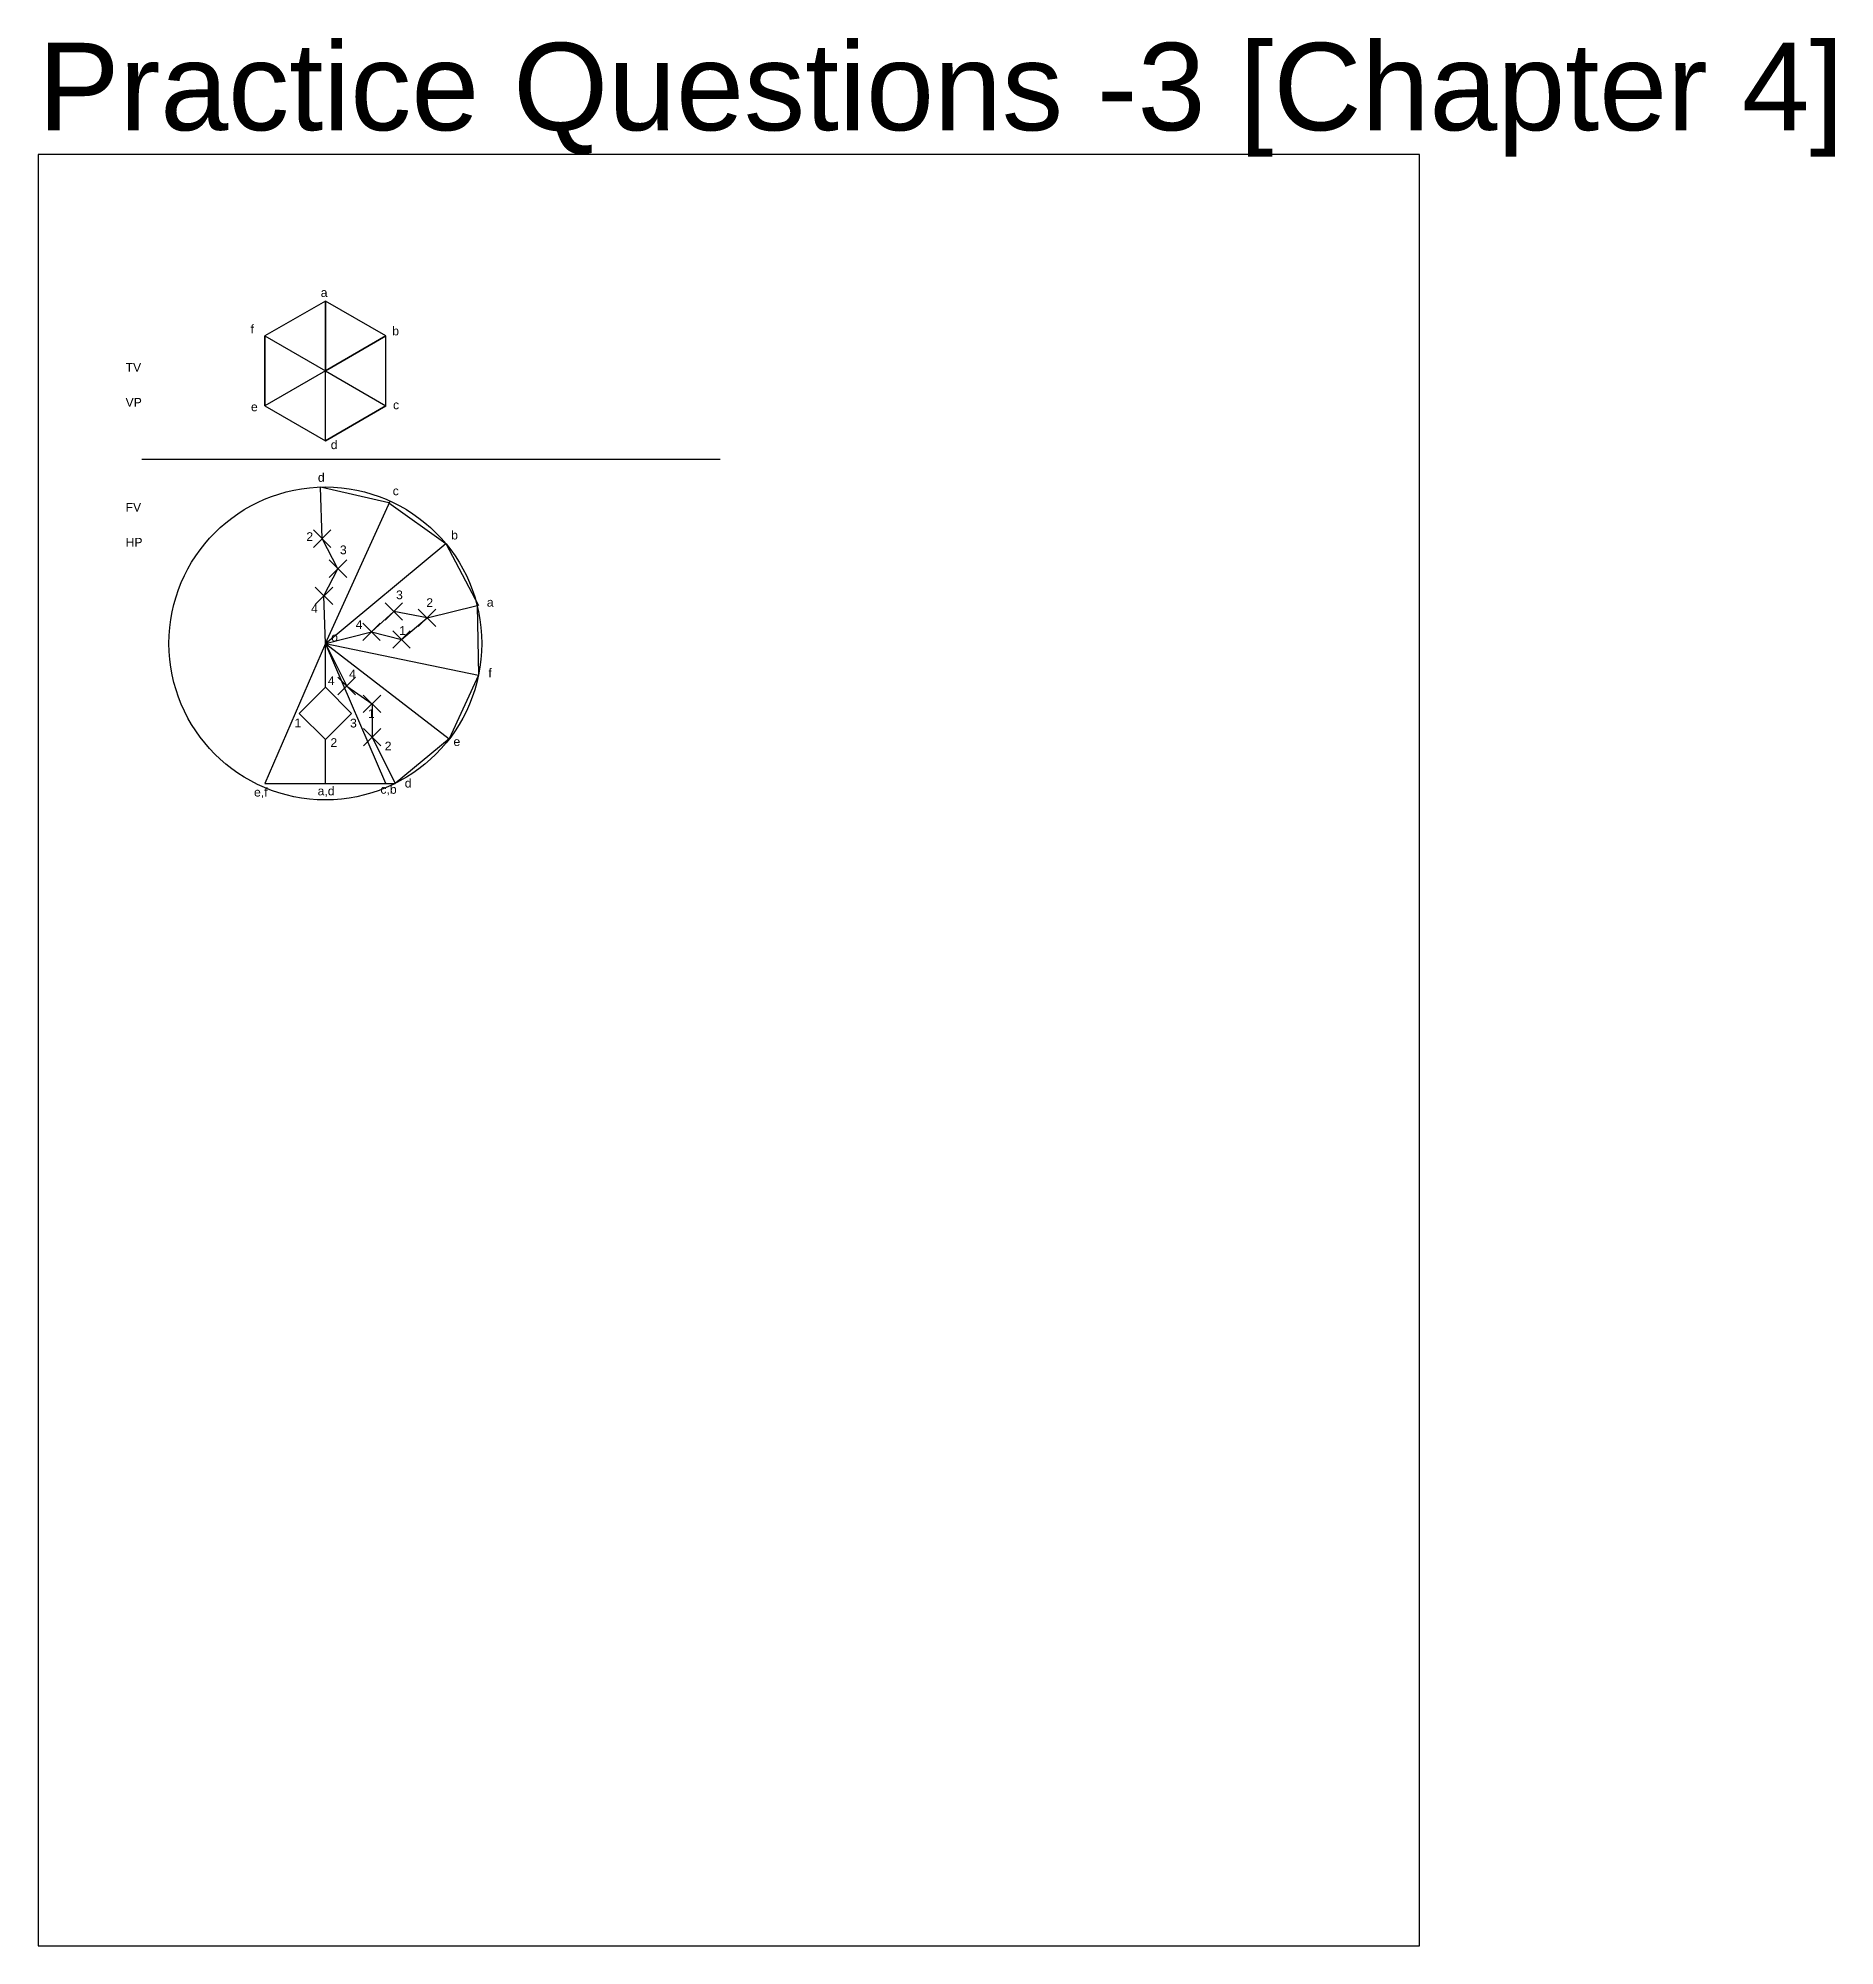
# Model space of a CAD drawing. Header units: millimetres. Extents: x -1114 to 4338, y -624 to 597.
# Drawn here: x 3310 to 4338, y -620 to 471 of the extents above; entities that cross this region are included whole.
import ezdxf

# ---------------------------------------------------------------- set-up
doc = ezdxf.new("R2010")
doc.units = ezdxf.units.MM
doc.header["$PDMODE"] = 3
doc.header["$PDSIZE"] = 5
doc.styles.get("Standard").update_dxf_attribs({"font": 'arial.ttf'})

msp = doc.modelspace()

# ---------------------------------------------------------------- texts
at = {"color": 1, "lineweight": 30}
msp.add_text('Practice Questions -3 [Chapter 4]', height=50, dxfattribs=at).set_placement((3310, 418.045))
for s, p in [('a', (3471.612, 322.756)), ('f', (3431.478, 301.882)), ('b', (3512.526, 300.799)), ('TV', (3360, 280)), ('VP', (3360, 260)), ('c', (3512.987, 258.551)), ('e', (3431.706, 257.411)), ('d', (3477.369, 235.745)), ('d', (3469.99, 217.071)), ('c', (3512.788, 209.367)), ('FV', (3360, 200)), ('2', (3463.38, 183.216)), ('b', (3546.208, 184.084)), ('HP', (3360, 180)), ('3', (3482.585, 175.635)), ('3', (3514.705, 149.906)), ('4', (3466.083, 142.161)), ('2', (3532, 145.464)), ('a', (3566.628, 145.684)), ('4', (3491.603, 132.932)), ('1', (3516.515, 129.546)), ('o', (3477.592, 125.824)), ('4', (3487.8, 104.607)), ('f', (3567.516, 105.328)), ('4', (3475.693, 100.801)), ('1', (3456.639, 76.721)), ('3', (3488.373, 76.591)), ('1', (3498.602, 82.029)), ('2', (3477.158, 65.442)), ('2', (3508.203, 63.475)), ('e', (3547.522, 66.021)), ('c,b', (3505.75, 38.705)), ('d', (3519.687, 42.256)), ('e,f', (3433.479, 37.106)), ('a,d', (3469.843, 37.797))]:
    msp.add_text(s, height=5).set_placement(p)

# ---------------------------------------------------------------- linework, layer by layer
for p, q in [((3474.277, 280.424), (3474.277, 320.424)), ((3474.277, 320.424), (3474.277, 280.424)), ((3439.636, 260.424), (3439.636, 300.424)), ((3439.636, 300.424), (3474.277, 280.424)), ((3474.277, 280.424), (3508.918, 300.424)), ((3508.918, 300.424), (3474.277, 280.424)), ((3474.277, 280.424), (3439.636, 260.424)), ((3474.277, 280.424), (3508.918, 260.424)), ((3474.277, 240.424), (3474.277, 280.424)), ((3508.918, 260.424), (3474.277, 240.424)), ((3369.256, 230), (3700, 230)), ((3510.544, 205), (3471.58, 214.044)), ((3472.47, 184.55), (3471.58, 214.044)), ((3474.277, 124.642), (3511.322, 206.053)), ((3510.544, 205), (3543.103, 181.764)), ((3474.277, 124.642), (3543.103, 181.764)), ((3543.103, 181.764), (3561.845, 146.426)), ((3474.277, 124.642), (3473.455, 151.873)), ((3532.408, 139.234), (3561.028, 146.418)), ((3561.028, 146.418), (3561.845, 106.426)), ((3474.277, 124.642), (3500.7, 131.275)), ((3474.277, 124.642), (3439.636, 44.642)), ((3508.918, 44.642), (3474.277, 124.642)), ((3474.277, 124.642), (3486.46, 100.275)), ((3474.277, 124.642), (3545.148, 70.078)), ((3474.277, 124.642), (3561.845, 106.426)), ((3474.277, 99.642), (3474.277, 124.642)), ((3561.845, 106.426), (3545.148, 70.078)), ((3474.277, 44.642), (3474.277, 69.642)), ((3501.08, 71.035), (3514.277, 44.642)), ((3545.148, 70.078), (3514.277, 44.642)), ((3439.636, 44.642), (3508.918, 44.642))]:
    msp.add_line(p, q)
at = {"color": 3}
for p, q in [((3481.489, 167.356), (3472.47, 184.55)), ((3473.455, 151.873), (3481.489, 167.356)), ((3513.48, 142.925), (3500.7, 131.275)), ((3532.408, 139.234), (3513.48, 142.925)), ((3500.7, 131.275), (3517.809, 126.87)), ((3517.809, 126.87), (3532.408, 139.234)), ((3486.46, 100.275), (3500.96, 90.149)), ((3500.96, 90.149), (3501.08, 71.035))]:
    msp.add_line(p, q, dxfattribs=at)
at = {"color": 4}
msp.add_line((3508.918, 44.642), (3514.277, 44.642), dxfattribs=at)
for points in [[(3310, -620), (4100, -620), (4100, 404.164), (3310, 404.164)], [(3439.636, 300.424), (3439.636, 260.424), (3474.277, 240.424), (3508.918, 260.424), (3508.918, 300.424), (3474.277, 320.424)], [(3459.277, 84.642), (3474.277, 99.642), (3489.277, 84.642), (3474.277, 69.642)]]:
    msp.add_lwpolyline(points, close=True)
msp.add_circle((3474.277, 124.642), 89.443)
for p in [(3472.47, 184.55), (3481.489, 167.356), (3473.455, 151.873), (3513.48, 142.925), (3532.408, 139.234), (3500.7, 131.275), (3517.809, 126.87), (3486.46, 100.275), (3500.96, 90.149), (3501.08, 71.035)]:
    msp.add_point(p, dxfattribs=at)

msp.set_redraw_order([(e.dxf.handle, doc.entitydb.next_handle()) for e in msp.query("TEXT MTEXT ATTDEF DIMENSION ARC_DIMENSION")])  # texts and dimensions are drawn at this point

doc.saveas('drawing.dxf')
